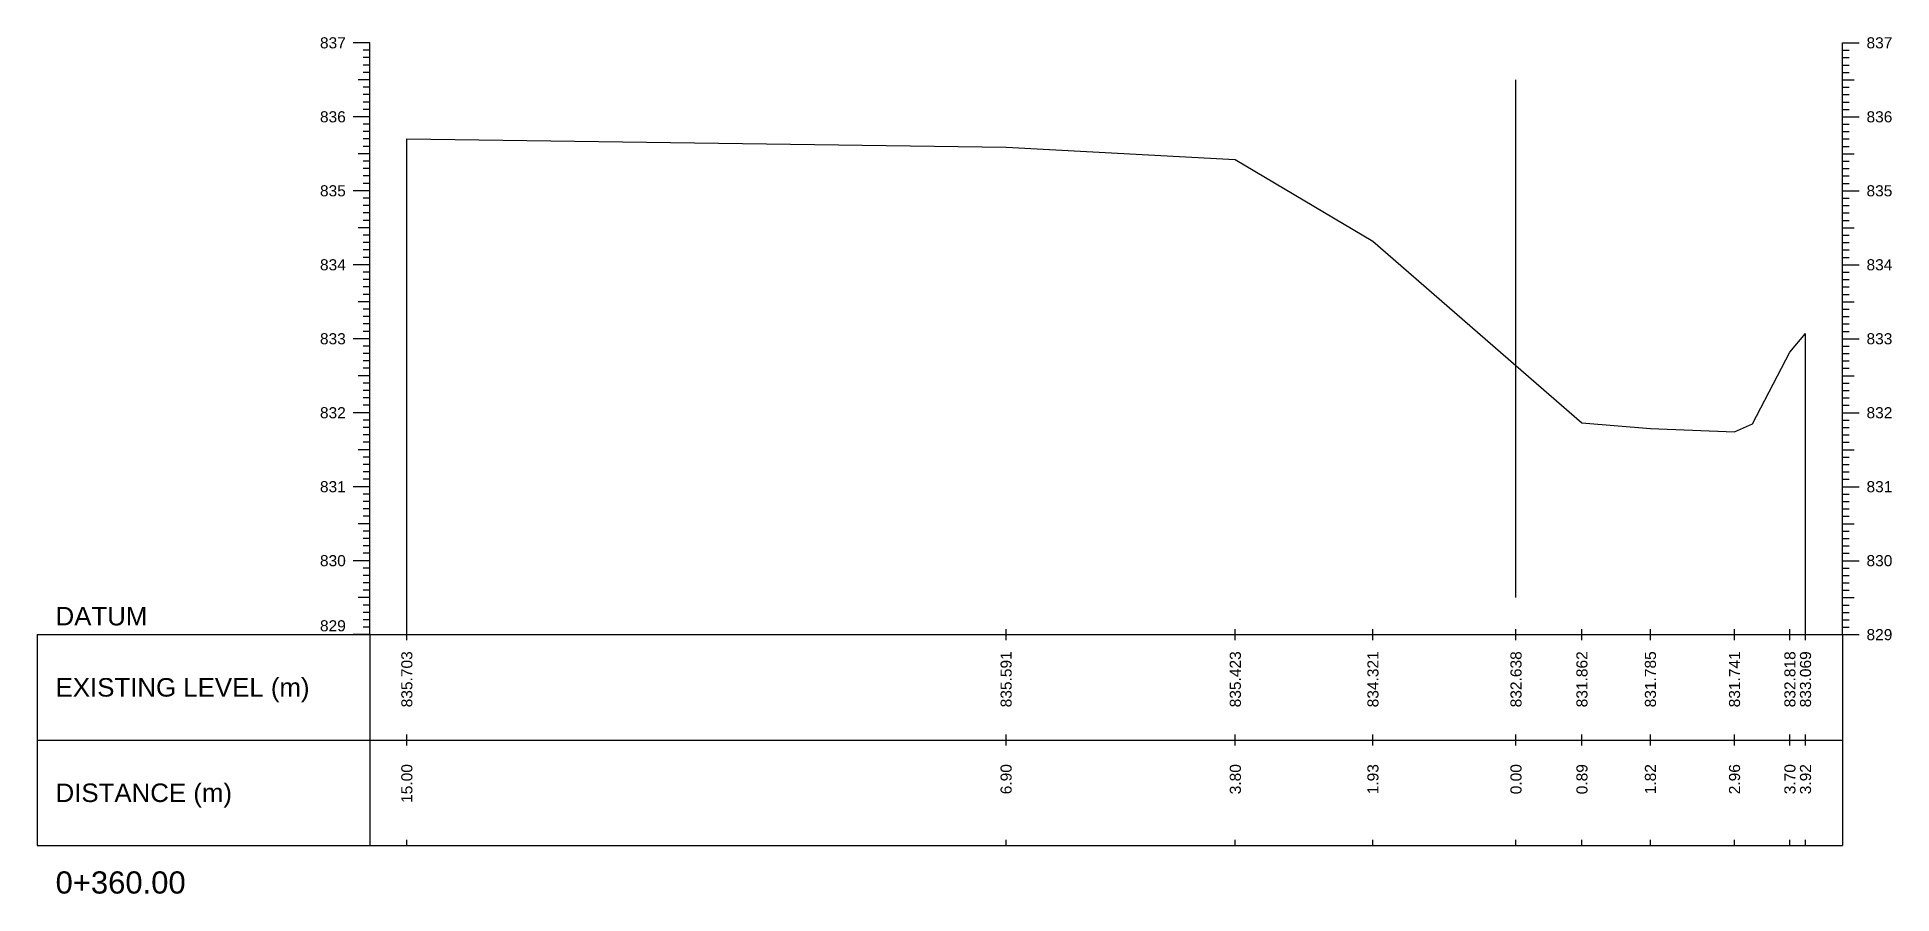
# Model space of a CAD drawing. Header units: millimetres. Extents: x 2757 to 35141, y 547 to 28513.
# Drawn here: x 32429.4 to 32680.2, y 27250.7 to 27366.6 of the extents above; entities that cross this region are included whole.
import ezdxf
from ezdxf.enums import TextEntityAlignment as Align

# ---------------------------------------------------------------- set-up
doc = ezdxf.new("R2010")
doc.units = ezdxf.units.MM
for name, color, linetype in [('CL', 4, 'Continuous'), ('CS_Drawing', 7, 'Continuous'), ('GL', 3, 'Continuous')]:
    doc.layers.add(name, color=color, linetype=linetype)
doc.styles.get("Standard").update_dxf_attribs({"font": 'arial.ttf'})

msp = doc.modelspace()

# ---------------------------------------------------------------- texts
at = {"layer": 'CS_Drawing'}
for s, p in [('837', (32471.10008, 27365.79126)), ('836', (32471.10008, 27355.79126)), ('835', (32471.10008, 27345.79126)), ('834', (32471.10008, 27335.79126)), ('833', (32471.10008, 27325.79126)), ('832', (32471.10008, 27315.79126)), ('831', (32471.10008, 27305.79126)), ('830', (32471.10008, 27295.79126))]:
    msp.add_text(s, height=1.5, dxfattribs=at).set_placement(p, align=Align.MIDDLE_RIGHT)
for s, height, p in [('837', 1.5, (32676.75191, 27365.79126)), ('836', 1.5, (32676.75191, 27355.79126)), ('835', 1.5, (32676.75191, 27345.79126)), ('834', 1.5, (32676.75191, 27335.79126)), ('833', 1.5, (32676.75191, 27325.79126)), ('832', 1.5, (32676.75191, 27315.79126)), ('831', 1.5, (32676.75191, 27305.79126)), ('830', 1.5, (32676.75191, 27295.79126)), ('DATUM', 2.5, (32431.85008, 27288.29126)), ('829', 1.5, (32676.75191, 27285.79126)), ('829', 1.5, (32676.75191, 27285.79126)), ('EXISTING LEVEL (m)', 2.5, (32431.85008, 27278.66626)), ('DISTANCE (m)', 2.5, (32431.85008, 27264.41626)), ('0+360.00', 3, (32431.85008, 27252.29126))]:
    msp.add_text(s, height=height, dxfattribs=at).set_placement(p, align=Align.MIDDLE_LEFT)
msp.add_text('829', height=1.5, dxfattribs=at).set_placement((32471.10008, 27286.24126), align=Align.RIGHT)
for s, p in [('835.703', (32479.35008, 27283.54126)), ('835.591', (32560.39538, 27283.54126)), ('835.423', (32591.39427, 27283.54126)), ('834.321', (32610.00542, 27283.54126)), ('832.638', (32629.35008, 27283.54126)), ('831.862', (32638.26866, 27283.54126)), ('831.785', (32647.52914, 27283.54126)), ('831.741', (32658.90253, 27283.54126)), ('832.818', (32666.39252, 27283.54126)), ('833.069', (32668.50191, 27283.54126)), ('15.00', (32479.35008, 27268.29126)), ('6.90', (32560.39538, 27268.29126)), ('3.80', (32591.39427, 27268.29126)), ('1.93', (32610.00542, 27268.29126)), ('0.00', (32629.35008, 27268.29126)), ('0.89', (32638.26866, 27268.29126)), ('1.82', (32647.52914, 27268.29126)), ('2.96', (32658.90253, 27268.29126)), ('3.70', (32666.39252, 27268.29126)), ('3.92', (32668.50191, 27268.29126))]:
    msp.add_text(s, height=1.5, rotation=90, dxfattribs=at).set_placement(p, align=Align.MIDDLE_RIGHT)

# ---------------------------------------------------------------- linework, layer by layer
at = {"layer": 'CL', "ltscale": 10}
msp.add_line((32629.35008, 27290.79126), (32629.35008, 27360.79126), dxfattribs=at)
at = {"layer": 'CS_Drawing'}
for p, q in [((32474.35008, 27365.79126), (32472.10008, 27365.79126)), ((32474.35008, 27365.79126), (32472.77508, 27365.79126)), ((32474.35008, 27365.79126), (32473.45008, 27365.79126)), ((32474.35008, 27364.79126), (32473.45008, 27364.79126)), ((32474.35008, 27363.79126), (32473.45008, 27363.79126)), ((32474.35008, 27285.79126), (32474.35008, 27365.79126)), ((32673.50191, 27365.79126), (32675.75191, 27365.79126)), ((32673.50191, 27365.79126), (32675.07691, 27365.79126)), ((32673.50191, 27365.79126), (32674.40191, 27365.79126)), ((32673.50191, 27285.79126), (32673.50191, 27365.79126)), ((32673.50191, 27364.79126), (32674.40191, 27364.79126)), ((32673.50191, 27363.79126), (32674.40191, 27363.79126)), ((32474.35008, 27362.79126), (32473.45008, 27362.79126)), ((32474.35008, 27361.79126), (32473.45008, 27361.79126)), ((32673.50191, 27362.79126), (32674.40191, 27362.79126)), ((32673.50191, 27361.79126), (32674.40191, 27361.79126)), ((32474.35008, 27360.79126), (32472.77508, 27360.79126)), ((32474.35008, 27360.79126), (32473.45008, 27360.79126)), ((32474.35008, 27359.79126), (32473.45008, 27359.79126)), ((32474.35008, 27358.79126), (32473.45008, 27358.79126)), ((32673.50191, 27360.79126), (32675.07691, 27360.79126)), ((32673.50191, 27360.79126), (32674.40191, 27360.79126)), ((32673.50191, 27359.79126), (32674.40191, 27359.79126)), ((32673.50191, 27358.79126), (32674.40191, 27358.79126)), ((32474.35008, 27357.79126), (32473.45008, 27357.79126)), ((32474.35008, 27356.79126), (32473.45008, 27356.79126)), ((32673.50191, 27357.79126), (32674.40191, 27357.79126)), ((32673.50191, 27356.79126), (32674.40191, 27356.79126)), ((32474.35008, 27355.79126), (32472.10008, 27355.79126)), ((32474.35008, 27355.79126), (32472.77508, 27355.79126)), ((32474.35008, 27355.79126), (32473.45008, 27355.79126)), ((32474.35008, 27354.79126), (32473.45008, 27354.79126)), ((32474.35008, 27353.79126), (32473.45008, 27353.79126)), ((32673.50191, 27355.79126), (32675.75191, 27355.79126)), ((32673.50191, 27355.79126), (32675.07691, 27355.79126)), ((32673.50191, 27355.79126), (32674.40191, 27355.79126)), ((32673.50191, 27354.79126), (32674.40191, 27354.79126)), ((32673.50191, 27353.79126), (32674.40191, 27353.79126)), ((32474.35008, 27352.79126), (32473.45008, 27352.79126)), ((32474.35008, 27351.79126), (32473.45008, 27351.79126)), ((32479.35008, 27285.79126), (32479.35008, 27352.82126)), ((32673.50191, 27352.79126), (32674.40191, 27352.79126)), ((32673.50191, 27351.79126), (32674.40191, 27351.79126)), ((32474.35008, 27350.79126), (32472.77508, 27350.79126)), ((32474.35008, 27350.79126), (32473.45008, 27350.79126)), ((32474.35008, 27349.79126), (32473.45008, 27349.79126)), ((32474.35008, 27348.79126), (32473.45008, 27348.79126)), ((32673.50191, 27350.79126), (32675.07691, 27350.79126)), ((32673.50191, 27350.79126), (32674.40191, 27350.79126)), ((32673.50191, 27349.79126), (32674.40191, 27349.79126)), ((32673.50191, 27348.79126), (32674.40191, 27348.79126)), ((32474.35008, 27347.79126), (32473.45008, 27347.79126)), ((32474.35008, 27346.79126), (32473.45008, 27346.79126)), ((32673.50191, 27347.79126), (32674.40191, 27347.79126)), ((32673.50191, 27346.79126), (32674.40191, 27346.79126)), ((32474.35008, 27345.79126), (32472.10008, 27345.79126)), ((32474.35008, 27345.79126), (32472.77508, 27345.79126)), ((32474.35008, 27345.79126), (32473.45008, 27345.79126)), ((32474.35008, 27344.79126), (32473.45008, 27344.79126)), ((32474.35008, 27343.79126), (32473.45008, 27343.79126)), ((32673.50191, 27345.79126), (32675.75191, 27345.79126)), ((32673.50191, 27345.79126), (32675.07691, 27345.79126)), ((32673.50191, 27345.79126), (32674.40191, 27345.79126)), ((32673.50191, 27344.79126), (32674.40191, 27344.79126)), ((32673.50191, 27343.79126), (32674.40191, 27343.79126)), ((32474.35008, 27342.79126), (32473.45008, 27342.79126)), ((32474.35008, 27341.79126), (32473.45008, 27341.79126)), ((32673.50191, 27342.79126), (32674.40191, 27342.79126)), ((32673.50191, 27341.79126), (32674.40191, 27341.79126)), ((32474.35008, 27340.79126), (32472.77508, 27340.79126)), ((32474.35008, 27340.79126), (32473.45008, 27340.79126)), ((32474.35008, 27339.79126), (32473.45008, 27339.79126)), ((32474.35008, 27338.79126), (32473.45008, 27338.79126)), ((32673.50191, 27340.79126), (32675.07691, 27340.79126)), ((32673.50191, 27340.79126), (32674.40191, 27340.79126)), ((32673.50191, 27339.79126), (32674.40191, 27339.79126)), ((32673.50191, 27338.79126), (32674.40191, 27338.79126)), ((32474.35008, 27337.79126), (32473.45008, 27337.79126)), ((32474.35008, 27336.79126), (32473.45008, 27336.79126)), ((32673.50191, 27337.79126), (32674.40191, 27337.79126)), ((32673.50191, 27336.79126), (32674.40191, 27336.79126)), ((32474.35008, 27335.79126), (32472.10008, 27335.79126)), ((32474.35008, 27335.79126), (32472.77508, 27335.79126)), ((32474.35008, 27335.79126), (32473.45008, 27335.79126)), ((32474.35008, 27334.79126), (32473.45008, 27334.79126)), ((32474.35008, 27333.79126), (32473.45008, 27333.79126)), ((32673.50191, 27335.79126), (32675.75191, 27335.79126)), ((32673.50191, 27335.79126), (32675.07691, 27335.79126)), ((32673.50191, 27335.79126), (32674.40191, 27335.79126)), ((32673.50191, 27334.79126), (32674.40191, 27334.79126)), ((32673.50191, 27333.79126), (32674.40191, 27333.79126)), ((32474.35008, 27332.79126), (32473.45008, 27332.79126)), ((32474.35008, 27331.79126), (32473.45008, 27331.79126)), ((32673.50191, 27332.79126), (32674.40191, 27332.79126)), ((32673.50191, 27331.79126), (32674.40191, 27331.79126)), ((32474.35008, 27330.79126), (32472.77508, 27330.79126)), ((32474.35008, 27330.79126), (32473.45008, 27330.79126)), ((32474.35008, 27329.79126), (32473.45008, 27329.79126)), ((32474.35008, 27328.79126), (32473.45008, 27328.79126)), ((32673.50191, 27330.79126), (32675.07691, 27330.79126)), ((32673.50191, 27330.79126), (32674.40191, 27330.79126)), ((32673.50191, 27329.79126), (32674.40191, 27329.79126)), ((32673.50191, 27328.79126), (32674.40191, 27328.79126)), ((32474.35008, 27327.79126), (32473.45008, 27327.79126)), ((32474.35008, 27326.79126), (32473.45008, 27326.79126)), ((32668.50191, 27285.79126), (32668.50191, 27326.48126)), ((32673.50191, 27327.79126), (32674.40191, 27327.79126)), ((32673.50191, 27326.79126), (32674.40191, 27326.79126)), ((32474.35008, 27325.79126), (32472.10008, 27325.79126)), ((32474.35008, 27325.79126), (32472.77508, 27325.79126)), ((32474.35008, 27325.79126), (32473.45008, 27325.79126)), ((32474.35008, 27324.79126), (32473.45008, 27324.79126)), ((32474.35008, 27323.79126), (32473.45008, 27323.79126)), ((32673.50191, 27325.79126), (32675.75191, 27325.79126)), ((32673.50191, 27325.79126), (32675.07691, 27325.79126)), ((32673.50191, 27325.79126), (32674.40191, 27325.79126)), ((32673.50191, 27324.79126), (32674.40191, 27324.79126)), ((32673.50191, 27323.79126), (32674.40191, 27323.79126)), ((32474.35008, 27322.79126), (32473.45008, 27322.79126)), ((32474.35008, 27321.79126), (32473.45008, 27321.79126)), ((32673.50191, 27322.79126), (32674.40191, 27322.79126)), ((32673.50191, 27321.79126), (32674.40191, 27321.79126)), ((32474.35008, 27320.79126), (32472.77508, 27320.79126)), ((32474.35008, 27320.79126), (32473.45008, 27320.79126)), ((32474.35008, 27319.79126), (32473.45008, 27319.79126)), ((32474.35008, 27318.79126), (32473.45008, 27318.79126)), ((32673.50191, 27320.79126), (32675.07691, 27320.79126)), ((32673.50191, 27320.79126), (32674.40191, 27320.79126)), ((32673.50191, 27319.79126), (32674.40191, 27319.79126)), ((32673.50191, 27318.79126), (32674.40191, 27318.79126)), ((32474.35008, 27317.79126), (32473.45008, 27317.79126)), ((32474.35008, 27316.79126), (32473.45008, 27316.79126)), ((32673.50191, 27317.79126), (32674.40191, 27317.79126)), ((32673.50191, 27316.79126), (32674.40191, 27316.79126)), ((32474.35008, 27315.79126), (32472.10008, 27315.79126)), ((32474.35008, 27315.79126), (32472.77508, 27315.79126)), ((32474.35008, 27315.79126), (32473.45008, 27315.79126)), ((32474.35008, 27314.79126), (32473.45008, 27314.79126)), ((32474.35008, 27313.79126), (32473.45008, 27313.79126)), ((32673.50191, 27315.79126), (32675.75191, 27315.79126)), ((32673.50191, 27315.79126), (32675.07691, 27315.79126)), ((32673.50191, 27315.79126), (32674.40191, 27315.79126)), ((32673.50191, 27314.79126), (32674.40191, 27314.79126)), ((32673.50191, 27313.79126), (32674.40191, 27313.79126)), ((32474.35008, 27312.79126), (32473.45008, 27312.79126)), ((32474.35008, 27311.79126), (32473.45008, 27311.79126)), ((32673.50191, 27312.79126), (32674.40191, 27312.79126)), ((32673.50191, 27311.79126), (32674.40191, 27311.79126)), ((32474.35008, 27310.79126), (32472.77508, 27310.79126)), ((32474.35008, 27310.79126), (32473.45008, 27310.79126)), ((32474.35008, 27309.79126), (32473.45008, 27309.79126)), ((32474.35008, 27308.79126), (32473.45008, 27308.79126)), ((32673.50191, 27310.79126), (32675.07691, 27310.79126)), ((32673.50191, 27310.79126), (32674.40191, 27310.79126)), ((32673.50191, 27309.79126), (32674.40191, 27309.79126)), ((32673.50191, 27308.79126), (32674.40191, 27308.79126)), ((32474.35008, 27307.79126), (32473.45008, 27307.79126)), ((32474.35008, 27306.79126), (32473.45008, 27306.79126)), ((32673.50191, 27307.79126), (32674.40191, 27307.79126)), ((32673.50191, 27306.79126), (32674.40191, 27306.79126)), ((32474.35008, 27305.79126), (32472.10008, 27305.79126)), ((32474.35008, 27305.79126), (32472.77508, 27305.79126)), ((32474.35008, 27305.79126), (32473.45008, 27305.79126)), ((32474.35008, 27304.79126), (32473.45008, 27304.79126)), ((32474.35008, 27303.79126), (32473.45008, 27303.79126)), ((32673.50191, 27305.79126), (32675.75191, 27305.79126)), ((32673.50191, 27305.79126), (32675.07691, 27305.79126)), ((32673.50191, 27305.79126), (32674.40191, 27305.79126)), ((32673.50191, 27304.79126), (32674.40191, 27304.79126)), ((32673.50191, 27303.79126), (32674.40191, 27303.79126)), ((32474.35008, 27302.79126), (32473.45008, 27302.79126)), ((32474.35008, 27301.79126), (32473.45008, 27301.79126)), ((32673.50191, 27302.79126), (32674.40191, 27302.79126)), ((32673.50191, 27301.79126), (32674.40191, 27301.79126)), ((32474.35008, 27300.79126), (32472.77508, 27300.79126)), ((32474.35008, 27300.79126), (32473.45008, 27300.79126)), ((32474.35008, 27299.79126), (32473.45008, 27299.79126)), ((32474.35008, 27298.79126), (32473.45008, 27298.79126)), ((32673.50191, 27300.79126), (32675.07691, 27300.79126)), ((32673.50191, 27300.79126), (32674.40191, 27300.79126)), ((32673.50191, 27299.79126), (32674.40191, 27299.79126)), ((32673.50191, 27298.79126), (32674.40191, 27298.79126)), ((32474.35008, 27297.79126), (32473.45008, 27297.79126)), ((32474.35008, 27296.79126), (32473.45008, 27296.79126)), ((32673.50191, 27297.79126), (32674.40191, 27297.79126)), ((32673.50191, 27296.79126), (32674.40191, 27296.79126)), ((32474.35008, 27295.79126), (32472.10008, 27295.79126)), ((32474.35008, 27295.79126), (32472.77508, 27295.79126)), ((32474.35008, 27295.79126), (32473.45008, 27295.79126)), ((32474.35008, 27294.79126), (32473.45008, 27294.79126)), ((32474.35008, 27293.79126), (32473.45008, 27293.79126)), ((32673.50191, 27295.79126), (32675.75191, 27295.79126)), ((32673.50191, 27295.79126), (32675.07691, 27295.79126)), ((32673.50191, 27295.79126), (32674.40191, 27295.79126)), ((32673.50191, 27294.79126), (32674.40191, 27294.79126)), ((32673.50191, 27293.79126), (32674.40191, 27293.79126)), ((32474.35008, 27292.79126), (32473.45008, 27292.79126)), ((32474.35008, 27291.79126), (32473.45008, 27291.79126)), ((32673.50191, 27292.79126), (32674.40191, 27292.79126)), ((32673.50191, 27291.79126), (32674.40191, 27291.79126)), ((32474.35008, 27290.79126), (32472.77508, 27290.79126)), ((32474.35008, 27290.79126), (32473.45008, 27290.79126)), ((32474.35008, 27289.79126), (32473.45008, 27289.79126)), ((32474.35008, 27288.79126), (32473.45008, 27288.79126)), ((32673.50191, 27290.79126), (32675.07691, 27290.79126)), ((32673.50191, 27290.79126), (32674.40191, 27290.79126)), ((32673.50191, 27289.79126), (32674.40191, 27289.79126)), ((32673.50191, 27288.79126), (32674.40191, 27288.79126)), ((32474.35008, 27287.79126), (32473.45008, 27287.79126)), ((32474.35008, 27286.79126), (32473.45008, 27286.79126)), ((32479.35008, 27285.04126), (32479.35008, 27286.54126)), ((32560.39538, 27285.04126), (32560.39538, 27286.54126)), ((32591.39427, 27285.04126), (32591.39427, 27286.54126)), ((32610.00542, 27285.04126), (32610.00542, 27286.54126)), ((32629.35008, 27285.04126), (32629.35008, 27286.54126)), ((32638.26866, 27285.04126), (32638.26866, 27286.54126)), ((32647.52914, 27285.04126), (32647.52914, 27286.54126)), ((32658.90253, 27285.04126), (32658.90253, 27286.54126)), ((32666.39252, 27285.04126), (32666.39252, 27286.54126)), ((32668.50191, 27285.04126), (32668.50191, 27286.54126)), ((32673.50191, 27287.79126), (32674.40191, 27287.79126)), ((32673.50191, 27286.79126), (32674.40191, 27286.79126)), ((32429.35008, 27285.79126), (32474.35008, 27285.79126)), ((32429.35008, 27285.79126), (32429.35008, 27257.29126)), ((32474.35008, 27285.79126), (32472.10008, 27285.79126)), ((32474.35008, 27285.79126), (32472.77508, 27285.79126)), ((32474.35008, 27285.79126), (32473.45008, 27285.79126)), ((32474.35008, 27285.79126), (32673.50191, 27285.79126)), ((32474.35008, 27285.79126), (32474.35008, 27257.29126)), ((32673.50191, 27285.79126), (32675.75191, 27285.79126)), ((32673.50191, 27285.79126), (32675.07691, 27285.79126)), ((32673.50191, 27285.79126), (32674.40191, 27285.79126)), ((32673.50191, 27285.79126), (32673.50191, 27257.29126)), ((32429.35008, 27271.54126), (32474.35008, 27271.54126)), ((32474.35008, 27271.54126), (32673.50191, 27271.54126)), ((32474.35008, 27271.54126), (32673.50191, 27271.54126)), ((32479.35008, 27270.79126), (32479.35008, 27272.29126)), ((32560.39538, 27270.79126), (32560.39538, 27272.29126)), ((32591.39427, 27270.79126), (32591.39427, 27272.29126)), ((32610.00542, 27270.79126), (32610.00542, 27272.29126)), ((32629.35008, 27270.79126), (32629.35008, 27272.29126)), ((32638.26866, 27270.79126), (32638.26866, 27272.29126)), ((32647.52914, 27270.79126), (32647.52914, 27272.29126)), ((32658.90253, 27270.79126), (32658.90253, 27272.29126)), ((32666.39252, 27270.79126), (32666.39252, 27272.29126)), ((32668.50191, 27270.79126), (32668.50191, 27272.29126)), ((32429.35008, 27257.29126), (32474.35008, 27257.29126)), ((32474.35008, 27257.29126), (32673.50191, 27257.29126)), ((32479.35008, 27257.29126), (32479.35008, 27258.04126)), ((32560.39538, 27257.29126), (32560.39538, 27258.04126)), ((32591.39427, 27257.29126), (32591.39427, 27258.04126)), ((32610.00542, 27257.29126), (32610.00542, 27258.04126)), ((32629.35008, 27257.29126), (32629.35008, 27258.04126)), ((32638.26866, 27257.29126), (32638.26866, 27258.04126)), ((32647.52914, 27257.29126), (32647.52914, 27258.04126)), ((32658.90253, 27257.29126), (32658.90253, 27258.04126)), ((32666.39252, 27257.29126), (32666.39252, 27258.04126)), ((32668.50191, 27257.29126), (32668.50191, 27258.04126))]:
    msp.add_line(p, q, dxfattribs=at)
at = {"layer": 'GL'}
msp.add_lwpolyline([(32479.35008, 27352.82126), (32560.39538, 27351.70126), (32591.39427, 27350.02126), (32610.00542, 27339.00126), (32629.35008, 27322.17126), (32638.26866, 27314.41126), (32647.52914, 27313.64126), (32658.90253, 27313.20126), (32661.35603, 27314.29126), (32666.39252, 27323.97126), (32668.50191, 27326.48126)], dxfattribs=at)

msp.set_redraw_order([(e.dxf.handle, doc.entitydb.next_handle()) for e in msp.query("TEXT MTEXT ATTDEF DIMENSION ARC_DIMENSION")])  # texts and dimensions are drawn at this point

doc.saveas('drawing.dxf')
